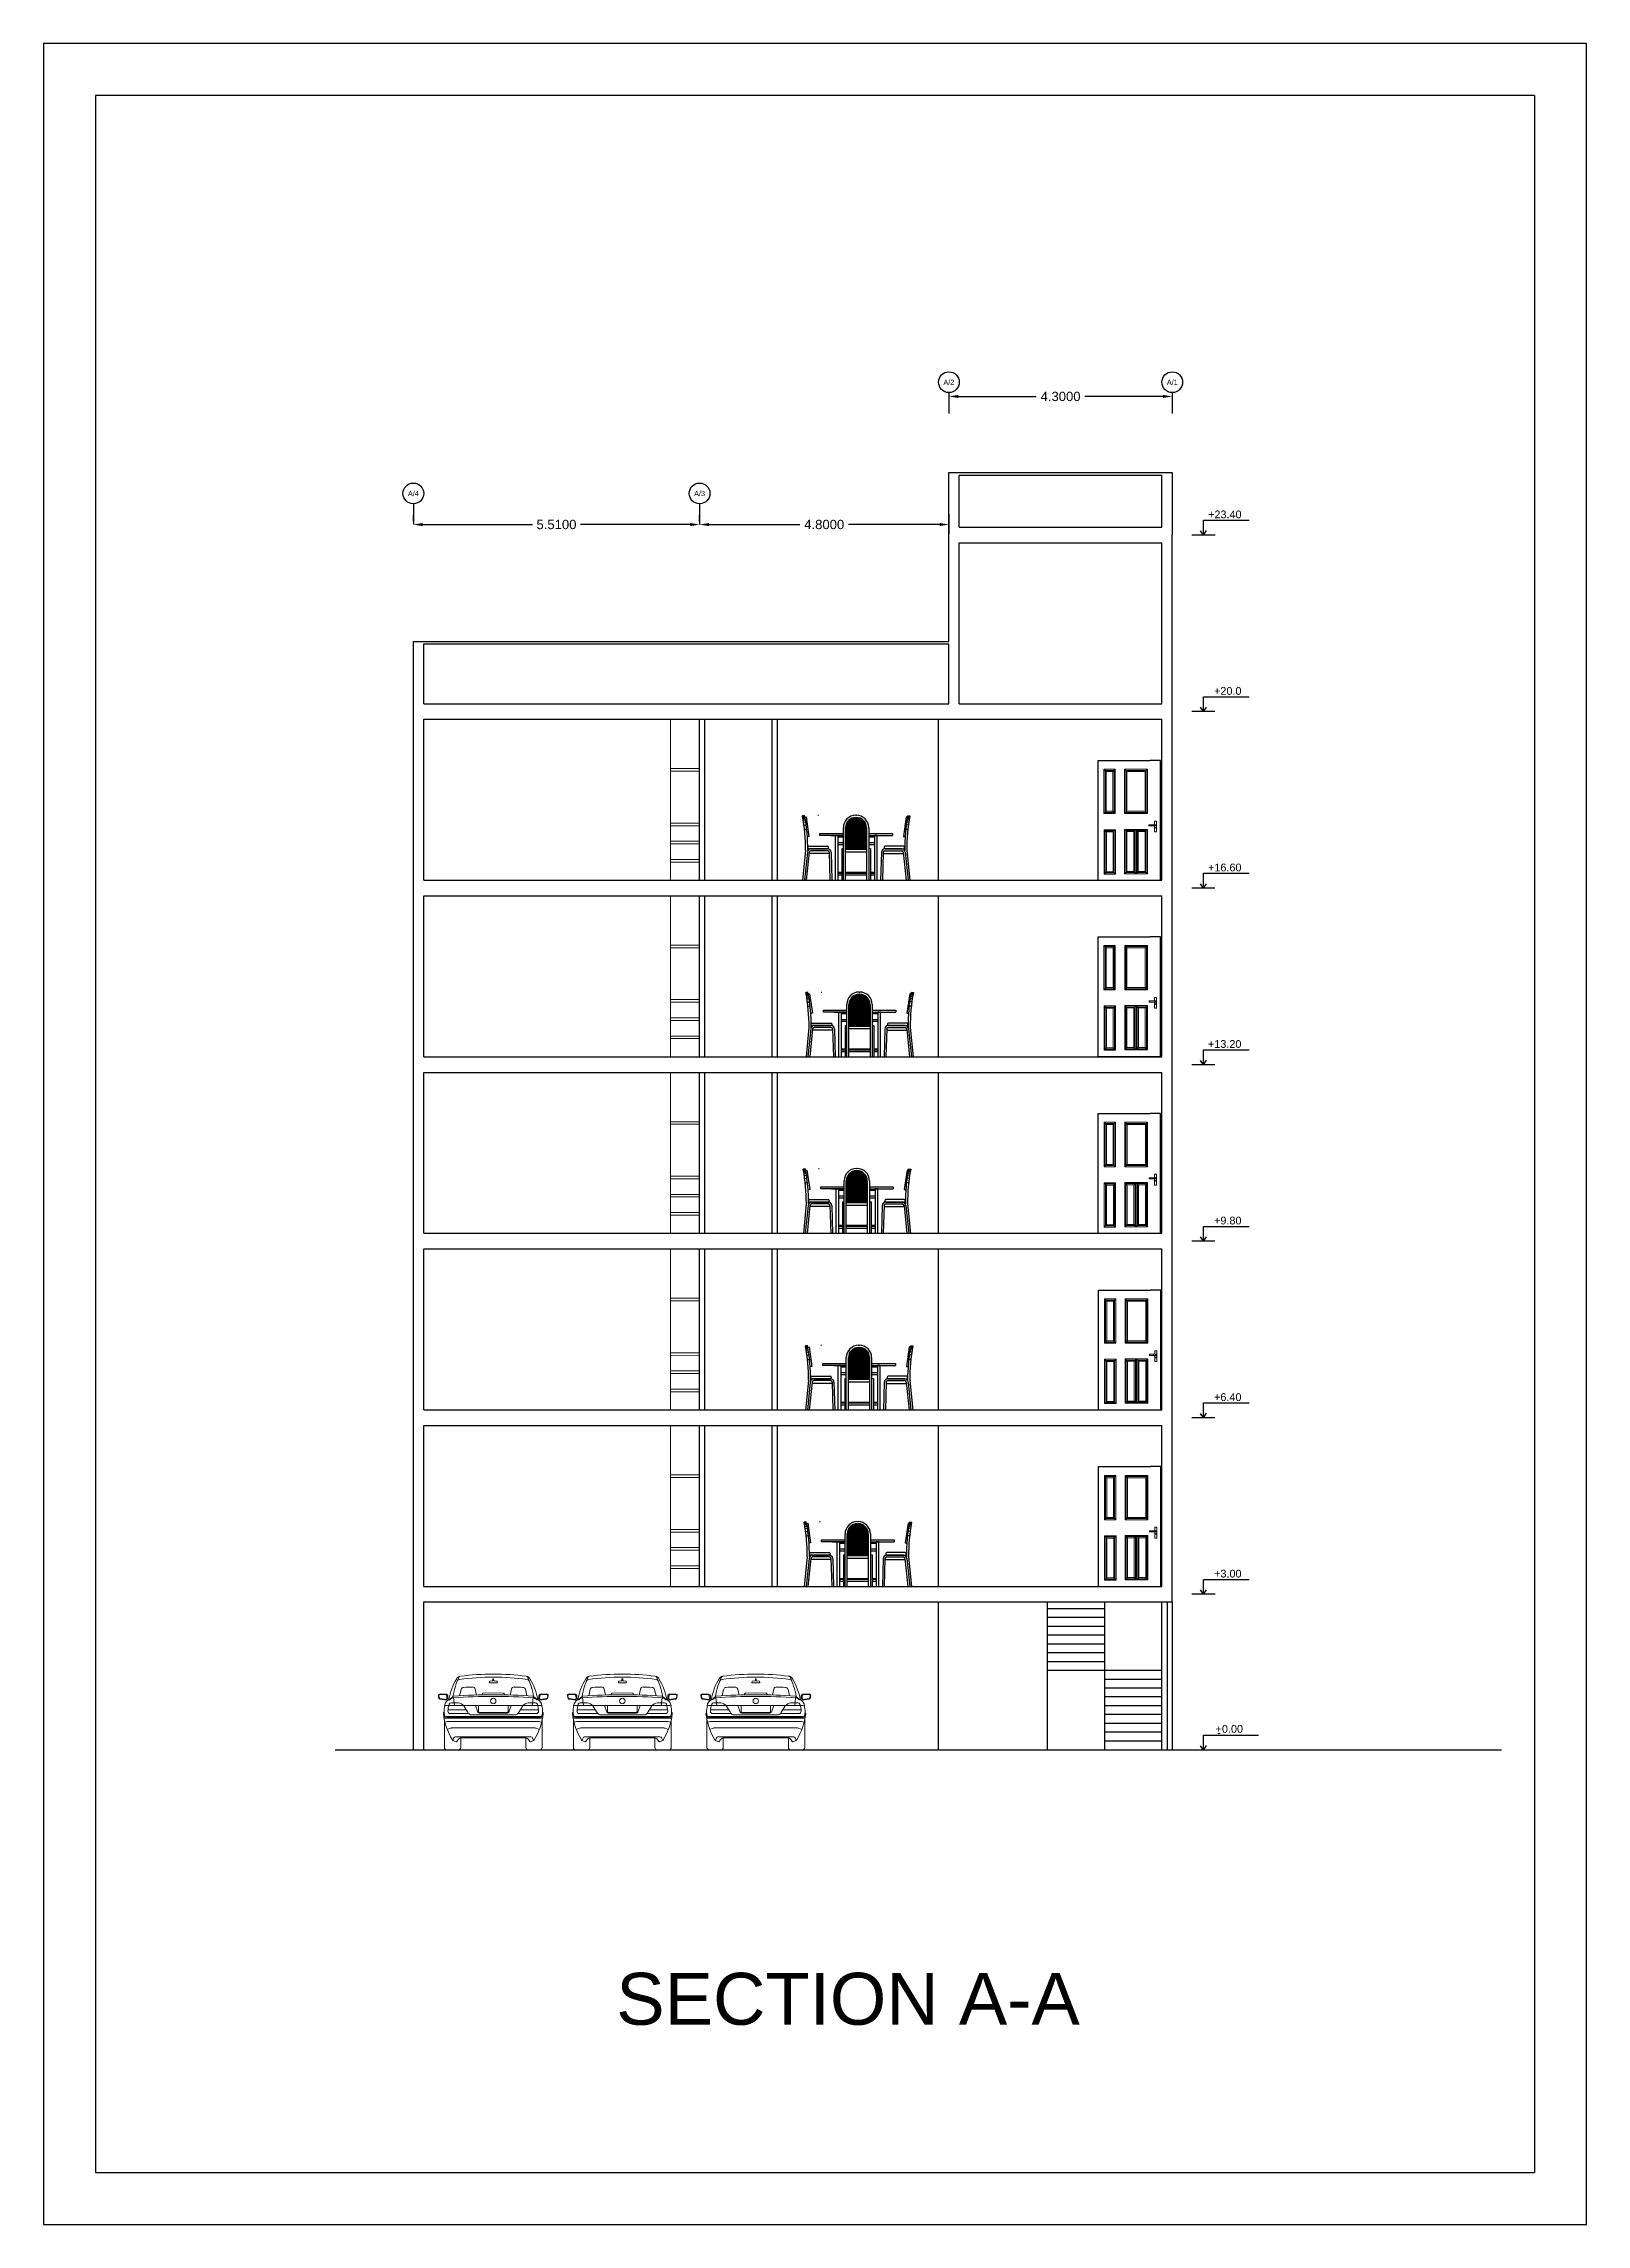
# Model space of a CAD drawing. Header units: metres. Extents: x 118 to 385, y 94 to 136.
# Drawn here: x 244.21 to 273.91, y 93.69 to 135.69 of the extents above; entities that cross this region are included whole.
import ezdxf
from ezdxf.enums import TextEntityAlignment as Align

# ---------------------------------------------------------------- set-up
doc = ezdxf.new("R2010")
doc.units = ezdxf.units.M
doc.header["$MEASUREMENT"] = 0
doc.linetypes.add('CENTER', pattern=[2, 1.25, -0.25, 0.25, -0.25])
for name, color, linetype in [('6', 6, 'Continuous'), ('CENTERLINES', 7, 'Continuous'), ('GRID', 1, 'Continuous'), ('Text', 8, 'Continuous')]:
    doc.layers.add(name, color=color, linetype=linetype)
doc.layers.add('Layer5', color=31, linetype='Continuous', lineweight=9)
doc.styles.get("Standard").update_dxf_attribs({"font": 'arial.ttf'})
doc.dimstyles.get("Standard").update_dxf_attribs({"dimtxt": 0.18, "dimasz": 0.18, "dimexe": 0.18, "dimexo": 0.0625, "dimgap": 0.09, "dimtad": 0, "dimtih": 1, "dimtoh": 1, "dimdec": 4, "dimzin": 0, "dimdsep": 46, "dimtxsty": 'Standard', "dimcen": 0.09, "dimadec": 0, "dimazin": 0, "dimtfac": 1, "dimtdec": 4, "dimtofl": 0, "dimtmove": 0, "dimatfit": 3, "dimfxl": 1, "dimtolj": 1, "dimtzin": 0, "dimarcsym": 0})

msp = doc.modelspace()

# ---------------------------------------------------------------- texts
at = {"insert": (255.23525, 98.534), "char_height": 1, "attachment_point": 1}
msp.add_mtext_dynamic_manual_height_columns('SECTION A-A', width=12.9686917, gutter_width=1, heights=[0], dxfattribs=at)
at = {"layer": '6', "char_height": 0.1493721, "attachment_point": 9}
for s, heights, insert in [('\\pxt49,51;+23.40', [0], (267.27395, 126.54556, 916.4311)), ('\\pxt49,51;+20.0', [0], (267.27251, 123.14556, 916.4311)), ('\\pxt49,51;+16.60', [0.14998], (267.27251, 119.74556, 916.4311)), ('\\pxt49,51;+13.20', [0], (267.27108, 116.34556, 916.4311)), ('\\pxt49,51;+9.80', [0], (267.27251, 112.94556, 916.4311)), ('\\pxt49,51;+6.40', [0], (267.27251, 109.54556, 916.4311)), ('\\pxt49,51;+3.00', [0], (267.27395, 106.14556, 916.4311)), ('\\pxt49,51;+0.00', [0], (267.30217, 103.15611, 916.4311)), ('\\pxt49,51;-', [0], (266.87275, 103.08535, 916.4311))]:
    msp.add_mtext_dynamic_manual_height_columns(s, width=8.059475, gutter_width=7.41992, heights=heights, dxfattribs=dict(at, insert=insert))
at = {"layer": 'Text', "color": 0}
for s, p in [('A/2', (261.64009, 129.16872)), ('A/1', (265.94009, 129.16872)), ('A/4', (251.33009, 127.02662)), ('A/3', (256.84009, 127.02662))]:
    msp.add_text(s, height=0.1, dxfattribs=at).set_placement(p, align=Align.MIDDLE)

# ---------------------------------------------------------------- blocks, each defined once
blk = doc.blocks.new('*D457')
at = {"color": 0, "lineweight": -2, "transparency": 16777216}
for p, q in [((251.33, 126.489), (251.33, 126.607)), ((251.51, 126.427), (253.622, 126.427)), ((256.66, 126.427), (254.548, 126.427)), ((256.84, 126.489), (256.84, 126.607))]:
    blk.add_line(p, q, dxfattribs=at)
at = {"color": 0, "transparency": 16777216}
for points in [[(251.51, 126.457), (251.51, 126.397), (251.33, 126.427)], [(256.66, 126.457), (256.66, 126.397), (256.84, 126.427)]]:
    blk.add_solid(points, dxfattribs=at)
at = {"layer": 'Defpoints', "color": 0, "transparency": 16777216}
for p in [(251.33, 126.427), (256.84, 126.427), (256.84, 126.427)]:
    blk.add_point(p, dxfattribs=at)
at = {"color": 0, "transparency": 16777216, "insert": (254.085, 126.427), "char_height": 0.18, "attachment_point": 5}
blk.add_mtext('\\A1;5.5100', dxfattribs=at)
blk = doc.blocks.new('*D458')
at = {"color": 0, "lineweight": -2, "transparency": 16777216}
for p, q in [((256.84, 126.489), (256.84, 126.607)), ((257.02, 126.427), (258.773, 126.427)), ((261.46, 126.427), (259.707, 126.427)), ((261.64, 126.624), (261.64, 126.247))]:
    blk.add_line(p, q, dxfattribs=at)
at = {"color": 0, "transparency": 16777216}
for points in [[(257.02, 126.457), (257.02, 126.397), (256.84, 126.427)], [(261.46, 126.457), (261.46, 126.397), (261.64, 126.427)]]:
    blk.add_solid(points, dxfattribs=at)
at = {"layer": 'Defpoints', "color": 0, "transparency": 16777216}
for p in [(256.84, 126.427), (261.64, 126.686), (261.64, 126.427)]:
    blk.add_point(p, dxfattribs=at)
at = {"color": 0, "transparency": 16777216, "insert": (259.24, 126.427), "char_height": 0.18, "attachment_point": 5}
blk.add_mtext('\\A1;4.8000', dxfattribs=at)
blk = doc.blocks.new('*D459')
at = {"color": 0, "lineweight": -2, "transparency": 16777216}
for p, q in [((261.64, 128.906), (261.64, 128.714)), ((261.82, 128.894), (263.323, 128.894)), ((265.76, 128.894), (264.257, 128.894)), ((265.94, 128.906), (265.94, 128.714))]:
    blk.add_line(p, q, dxfattribs=at)
at = {"color": 0, "transparency": 16777216}
for points in [[(261.82, 128.924), (261.82, 128.864), (261.64, 128.894)], [(265.76, 128.924), (265.76, 128.864), (265.94, 128.894)]]:
    blk.add_solid(points, dxfattribs=at)
at = {"layer": 'Defpoints', "color": 0, "transparency": 16777216}
for p in [(261.64, 128.969), (265.94, 128.969), (265.94, 128.894)]:
    blk.add_point(p, dxfattribs=at)
at = {"color": 0, "transparency": 16777216, "insert": (263.79, 128.894), "char_height": 0.18, "attachment_point": 5}
blk.add_mtext('\\A1;4.3000', dxfattribs=at)
blk = doc.blocks.new('ACAR')
for p, q in [((-0.323, 0.823), (-0.349, 0.938)), ((-0.209, 0.849), (-0.222, 0.826)), ((0, 0.867), (-0.193, 0.86)), ((-0.072, 1.086), (-0.077, 1.071)), ((-0.068, 1.059), (0, 1.059)), ((-0.021, 1.093), (-0.067, 1.09)), ((-0.007, 1.127), (-0.009, 1.104)), ((0.068, 1.059), (0, 1.059)), ((0, 0.867), (0.193, 0.86)), ((0.007, 1.127), (0.009, 1.104)), ((0.021, 1.093), (0.067, 1.09)), ((0.072, 1.086), (0.077, 1.071)), ((0.209, 0.849), (0.222, 0.826)), ((0.323, 0.823), (0.349, 0.938)), ((-1.047, 0.812), (-1.042, 0.773)), ((-0.909, 0.827), (-1.026, 0.834)), ((-1.026, 0.755), (-0.909, 0.737)), ((-0.933, 0.616), (-0.937, 0.616)), ((-0.892, 0.752), (-0.895, 0.813)), ((-0.521, 0.537), (-0.872, 0.537)), ((0, 0.62), (-0.857, 0.62)), ((-0.474, 0.465), (-0.829, 0.465)), ((-0.674, 0.671), (-0.813, 0.671)), ((-0.776, 0.794), (-0.767, 0.767)), ((-0.774, 0.803), (-0.772, 0.802)), ((-0.767, 0.767), (-0.749, 0.62)), ((-0.496, 0.496), (-0.568, 0.612)), ((0, 0.439), (-0.409, 0.439)), ((-0.299, 0.492), (-0.345, 0.62)), ((-0.285, 0.502), (-0.285, 0.62)), ((0, 0.489), (-0.272, 0.489)), ((0, 0.476), (-0.271, 0.476)), ((0, 0.62), (0.857, 0.62)), ((0, 0.489), (0.272, 0.489)), ((0, 0.476), (0.271, 0.476)), ((0, 0.439), (0.409, 0.439)), ((0.285, 0.502), (0.285, 0.62)), ((0.299, 0.492), (0.345, 0.62)), ((0.474, 0.465), (0.829, 0.465)), ((0.496, 0.496), (0.568, 0.612)), ((0.521, 0.537), (0.872, 0.537)), ((0.674, 0.671), (0.813, 0.671)), ((0.767, 0.767), (0.749, 0.62)), ((0.776, 0.794), (0.767, 0.767)), ((0.774, 0.803), (0.772, 0.802)), ((0.892, 0.752), (0.895, 0.813)), ((0.909, 0.827), (1.026, 0.834)), ((1.026, 0.755), (0.909, 0.737)), ((0.933, 0.616), (0.937, 0.616)), ((1.047, 0.812), (1.042, 0.773)), ((-0.92, 0.407), (-0.952, 0.401)), ((-0.896, 0.395), (-0.949, 0.385)), ((-0.902, 0.375), (-0.945, 0.366)), ((-0.941, -0.187), (-0.941, 0.346)), ((-0.879, 0.312), (-0.93, 0.299)), ((0, 0.408), (-0.909, 0.408)), ((0, 0.395), (-0.896, 0.395)), ((0, 0.376), (-0.889, 0.376)), ((-0.825, 0.184), (-0.886, 0.161)), ((0, 0.314), (-0.863, 0.314)), ((0, 0.188), (-0.802, 0.188)), ((0, 0.018), (-0.728, 0.018)), ((0, 0), (-0.611, 0)), ((0, 0.408), (0.909, 0.408)), ((0, 0.395), (0.896, 0.395)), ((0, 0.376), (0.889, 0.376)), ((0, 0.314), (0.863, 0.314)), ((0, 0.188), (0.802, 0.188)), ((0, 0.018), (0.728, 0.018)), ((0, 0), (0.611, 0)), ((0.825, 0.184), (0.886, 0.161)), ((0.879, 0.312), (0.93, 0.299)), ((0.896, 0.395), (0.949, 0.385)), ((0.902, 0.375), (0.945, 0.366)), ((0.92, 0.407), (0.952, 0.401)), ((0.941, -0.187), (0.941, 0.346)), ((-0.891, -0.238), (-0.677, -0.238)), ((-0.777, -0.054), (-0.757, -0.002)), ((-0.627, -0.187), (-0.627, -0.002)), ((0.627, -0.187), (0.627, -0.002)), ((0.891, -0.238), (0.677, -0.238)), ((0.777, -0.054), (0.757, -0.002))]:
    blk.add_line(p, q)
for points in [[(-0.902, 0.837), (-1.025, 0.844, 0.464713), (-1.057, 0.811), (-1.052, 0.772, 0.336914), (-1.027, 0.746), (-0.881, 0.722)], [(0.902, 0.837), (1.025, 0.844, -0.464713), (1.057, 0.811), (1.052, 0.772, -0.336914), (1.027, 0.746), (0.881, 0.722)]]:
    blk.add_lwpolyline(points, format="xyb")
for centre, radius, start, end in [((0.25, 0.547), 1.122, 148.2567, 170.3602), ((0.532, 0.586), 1.325, 153.1256, 170.9416), ((-0.598, 1.07), 0.125, 114.2727, 147.9429), ((-0.646, 1.069), 0.0517, 95.3452, 165.4082), ((-0.616, 1.059), 0.125, 98.2803, 107.1446), ((-0.052, -2.876), 4.041, 89.2666, 98.5259), ((0.481, 0.599), 1.148, 163.0809, 169.5558), ((-0.052, -2.816), 4.041, 89.2666, 98.2803), ((-0.569, 0.919), 0.0502, 93.3321, 163.0809), ((-0.009, -8.715), 9.7, 92.3114, 93.3321), ((-0.398, 0.927), 0.0502, 12.7137, 92.3114), ((-0.193, 0.841), 0.0188, 92.1733, 152.6842), ((-0.068, 1.068), 0.00941, 162.4632, 270), ((-0.066, 1.084), 0.00627, 100.9466, 162.4632), ((-0.021, 1.105), 0.0125, 272.7001, 355.9646), ((0, 1.127), 0.00717, 90, 178.4777), ((0.052, -2.816), 4.041, 81.7197, 90.7334), ((0.052, -2.876), 4.041, 81.4741, 90.7334), ((0, 1.127), 0.00717, 1.5223, 90), ((0.021, 1.105), 0.0125, 184.0354, 267.2999), ((0.066, 1.084), 0.00627, 17.5368, 79.0534), ((0.068, 1.068), 0.00941, 270, 17.5368), ((0.193, 0.841), 0.0188, 27.3158, 87.8267), ((0.398, 0.927), 0.0502, 87.6886, 167.2863), ((0.009, -8.715), 9.7, 86.6679, 87.6886), ((0.569, 0.919), 0.0502, 16.9191, 86.6679), ((-0.481, 0.599), 1.148, 10.4442, 16.9191), ((0.616, 1.059), 0.125, 72.8554, 81.7197), ((-0.532, 0.586), 1.325, 9.0584, 26.8744), ((0.598, 1.07), 0.125, 32.0571, 65.7273), ((0.646, 1.069), 0.0517, 14.5918, 84.6548), ((-0.272, 0.538), 1.145, 9.8678, 31.5153), ((-1.027, 0.814), 0.02, 86.8302, 186.4624), ((-1.023, 0.775), 0.02, 186.4624, 260.9399), ((-0.926, 0.464), 0.0351, 130.2778, 186.0921), ((0.354, 0.631), 1.326, 187.3981, 210.552), ((-0.499, 0.498), 0.449, 164.7778, 180.9566), ((-0.509, 0.534), 0.441, 185.5666, 196.9837), ((-0.781, 0.596), 0.158, 118.5134, 172.665), ((-0.875, 0.209), 0.411, 87.3844, 98.0458), ((-0.91, 0.812), 0.015, 2.571, 86.4627), ((-0.907, 0.752), 0.015, 260.9399, 2.571), ((-0.904, 0.807), 0.03, 357.8689, 86.4627), ((-0.882, 0.712), 0.01, 56.7449, 80.9399), ((-0.424, 0.498), 0.449, 160.8185, 178.5407), ((-0.829, 0.509), 0.0439, 178.5407, 270), ((-1.028, 1.064), 0.372, 297.4849, 311.7816), ((-0.813, 0.633), 0.0376, 90, 160.8185), ((-0.788, 0.796), 0.0125, 311.7816, 350.2116), ((-0.772, 0.735), 0.0314, 94.5292, 103.4183), ((-0.009, -8.903), 9.7, 89.9496, 94.5292), ((-0.764, 0.811), 0.0125, 231.1355, 274.4634), ((-0.009, -8.872), 9.7, 89.9496, 94.4634), ((-0.674, 0.546), 0.125, 31.9122, 90), ((-0.409, 0.533), 0.0941, 203.0649, 270), ((-0.271, 0.507), 0.0314, 208.5068, 270), ((-0.272, 0.502), 0.0125, 180, 270), ((0, 0.708), 0.0521, 90, 270), ((0.009, -8.872), 9.7, 85.5366, 90.0504), ((0.009, -8.903), 9.7, 85.4708, 90.0504), ((0, 0.708), 0.0521, 270, 90), ((0.271, 0.507), 0.0314, 270, 331.4932), ((0.272, 0.502), 0.0125, 270, 360), ((0.409, 0.533), 0.0941, 270, 336.9351), ((0.674, 0.546), 0.125, 90, 148.0878), ((0.764, 0.811), 0.0125, 265.5366, 308.8645), ((0.772, 0.735), 0.0314, 76.5817, 85.4708), ((0.788, 0.796), 0.0125, 189.7884, 228.2184), ((1.028, 1.064), 0.372, 228.2184, 242.5151), ((-0.354, 0.631), 1.326, 329.448, 352.6019), ((0.813, 0.633), 0.0376, 19.1815, 90), ((0.829, 0.509), 0.0439, 270, 1.4593), ((0.424, 0.498), 0.449, 1.4593, 19.1815), ((0.781, 0.596), 0.158, 7.335, 61.4866), ((0.875, 0.209), 0.411, 81.9542, 92.6156), ((0.904, 0.807), 0.03, 93.5373, 182.1311), ((0.882, 0.712), 0.01, 99.0601, 123.2551), ((0.907, 0.752), 0.015, 177.429, 279.0601), ((0.91, 0.812), 0.015, 93.5373, 177.429), ((0.509, 0.534), 0.441, 343.0163, 354.4334), ((0.499, 0.498), 0.449, 359.0434, 15.2222), ((0.926, 0.464), 0.0351, 353.9079, 49.7222), ((1.027, 0.814), 0.02, 353.5376, 93.1698), ((1.023, 0.775), 0.02, 279.0601, 353.5376), ((-0.909, 0.345), 0.0627, 90, 99.9837), ((-0.889, 0.314), 0.0627, 90, 101.5164), ((-0.863, 0.251), 0.0627, 90, 104.521), ((-0.802, 0.125), 0.0627, 90, 110.7649), ((-0.728, -0.014), 0.0314, 90, 158.4736), ((-0.611, -0.063), 0.0627, 90, 123.3828), ((0.611, -0.063), 0.0627, 56.6172, 90), ((0.728, -0.014), 0.0314, 21.5264, 90), ((0.802, 0.125), 0.0627, 69.2351, 90), ((0.863, 0.251), 0.0627, 75.479, 90), ((0.889, 0.314), 0.0627, 78.4836, 90), ((0.909, 0.345), 0.0627, 80.0163, 90), ((-0.891, -0.187), 0.0502, 180, 270), ((-0.761, -0.027), 0.0314, 210.552, 238.517), ((-0.685, 0.097), 0.177, 238.517, 260.417), ((-0.713, -0.065), 0.0125, 264.2413, 338.0108), ((-0.547, -0.16), 0.179, 123.3828, 149.7296), ((-0.677, -0.187), 0.0502, 270, 0), ((0.677, -0.187), 0.0502, 180, 270), ((0.547, -0.16), 0.179, 30.2704, 56.6172), ((0.713, -0.065), 0.0125, 201.9892, 275.7587), ((0.685, 0.097), 0.177, 279.583, 301.483), ((0.761, -0.027), 0.0314, 301.483, 329.448), ((0.891, -0.187), 0.0502, 270, 0)]:
    blk.add_arc(centre, radius, start, end)
for points in [[(-0.858, 0.734), (-0.876, 0.742), (-0.875, 0.774), (-0.874, 0.806)], [(0.858, 0.734), (0.876, 0.742), (0.875, 0.774), (0.874, 0.806)]]:
    blk.add_open_spline(points, degree=3)
for points in [[(-0.856, 0.734), (-0.85, 0.732), (-0.836, 0.728), (-0.818, 0.756), (-0.795, 0.762), (-0.779, 0.766)], [(0.856, 0.734), (0.85, 0.732), (0.836, 0.728), (0.818, 0.756), (0.795, 0.762), (0.779, 0.766)]]:
    blk.add_open_spline(points, degree=3, knots=[0, 0, 0, 0, 0.0285739, 0.0606288, 0.1378858, 0.1378858, 0.1378858, 0.1378858])
blk = doc.blocks.new('chaiir')
at = {"color": 252, "ltscale": 0.1}
for p, q in [((4360.343, 1956.844), (4360.302, 1956.84)), ((4360.343, 1956.844), (4360.302, 1956.838)), ((4360.303, 1956.836), (4360.344, 1956.842)), ((4360.303, 1956.834), (4360.344, 1956.841)), ((4360.303, 1956.833), (4360.344, 1956.839)), ((4360.304, 1956.83), (4360.345, 1956.836)), ((4360.305, 1956.826), (4360.346, 1956.832)), ((4360.306, 1956.821), (4360.347, 1956.827)), ((4360.308, 1956.813), (4360.349, 1956.819)), ((4360.311, 1956.801), (4360.352, 1956.806)), ((4360.314, 1956.783), (4360.356, 1956.788)), ((4360.349, 1956.817), (4360.372, 1956.82)), ((4360.372, 1956.82), (4360.426, 1956.445)), ((4360.596, 1956.851), (4360.61, 1956.851)), ((4361.261, 1956.21), (4361.261, 1956.786)), ((4361.285, 1956.21), (4361.285, 1956.793)), ((4361.308, 1956.21), (4361.308, 1956.797)), ((4361.326, 1956.851), (4361.34, 1956.851)), ((4361.326, 1956.809), (4361.34, 1956.809)), ((4361.326, 1956.798), (4361.34, 1956.798)), ((4361.332, 1956.21), (4361.332, 1956.798)), ((4361.356, 1956.21), (4361.356, 1956.797)), ((4361.38, 1956.21), (4361.38, 1956.793)), ((4361.403, 1956.21), (4361.403, 1956.787)), ((4362.301, 1956.82), (4362.247, 1956.445)), ((4362.324, 1956.817), (4362.301, 1956.82)), ((4362.359, 1956.783), (4362.318, 1956.788)), ((4362.363, 1956.801), (4362.322, 1956.806)), ((4362.365, 1956.813), (4362.324, 1956.819)), ((4362.367, 1956.821), (4362.326, 1956.827)), ((4362.368, 1956.826), (4362.327, 1956.832)), ((4362.369, 1956.83), (4362.328, 1956.836)), ((4362.37, 1956.836), (4362.329, 1956.842)), ((4362.37, 1956.834), (4362.329, 1956.841)), ((4362.37, 1956.833), (4362.329, 1956.839)), ((4362.33, 1956.844), (4362.371, 1956.84)), ((4362.33, 1956.844), (4362.371, 1956.838)), ((4360.32, 1956.757), (4360.361, 1956.762)), ((4360.327, 1956.719), (4360.368, 1956.723)), ((4360.337, 1956.662), (4360.379, 1956.665)), ((4360.35, 1956.579), (4360.391, 1956.58)), ((4360.426, 1956.445), (4360.407, 1956.442)), ((4360.638, 1956.502), (4361.089, 1956.502)), ((4360.638, 1956.502), (4360.638, 1956.502)), ((4360.638, 1956.461), (4360.638, 1956.502)), ((4361.096, 1956.461), (4360.638, 1956.461)), ((4360.847, 1956.461), (4361.089, 1956.461)), ((4360.935, 1955.602), (4360.935, 1956.461)), ((4360.983, 1956.461), (4360.983, 1955.602)), ((4360.983, 1956.438), (4361.089, 1956.438)), ((4361.089, 1955.602), (4361.089, 1956.614)), ((4361.131, 1955.602), (4361.131, 1956.614)), ((4361.143, 1956.21), (4361.143, 1956.614)), ((4361.143, 1956.21), (4361.143, 1956.614)), ((4361.166, 1956.21), (4361.166, 1956.704)), ((4361.19, 1956.21), (4361.19, 1956.737)), ((4361.214, 1956.21), (4361.214, 1956.759)), ((4361.237, 1956.21), (4361.237, 1956.775)), ((4361.427, 1956.21), (4361.427, 1956.776)), ((4361.451, 1956.21), (4361.451, 1956.761)), ((4361.474, 1956.21), (4361.474, 1956.74)), ((4361.498, 1956.21), (4361.498, 1956.708)), ((4361.522, 1956.21), (4361.522, 1956.643)), ((4361.524, 1956.614), (4361.524, 1956.21)), ((4361.536, 1956.614), (4361.536, 1955.602)), ((4361.577, 1956.614), (4361.577, 1955.602)), ((4361.577, 1956.502), (4362.036, 1956.502)), ((4361.577, 1956.502), (4362.036, 1956.502)), ((4361.577, 1956.461), (4362.036, 1956.461)), ((4361.577, 1956.438), (4361.69, 1956.438)), ((4361.69, 1956.461), (4361.747, 1956.461)), ((4361.69, 1956.461), (4361.69, 1956.283)), ((4361.69, 1956.461), (4361.69, 1955.602)), ((4361.738, 1956.461), (4361.69, 1956.461)), ((4361.69, 1956.438), (4361.69, 1956.318)), ((4361.738, 1955.602), (4361.738, 1956.461)), ((4362.036, 1956.502), (4362.036, 1956.461)), ((4362.247, 1956.445), (4362.267, 1956.442)), ((4362.324, 1956.579), (4362.282, 1956.58)), ((4362.336, 1956.662), (4362.295, 1956.665)), ((4362.346, 1956.719), (4362.305, 1956.723)), ((4362.354, 1956.757), (4362.312, 1956.762)), ((4360.361, 1956.171), (4360.304, 1955.602)), ((4360.396, 1956.142), (4360.34, 1955.602)), ((4360.432, 1956.141), (4360.375, 1955.602)), ((4360.406, 1956.223), (4360.406, 1956.236)), ((4360.424, 1956.254), (4360.782, 1956.254)), ((4360.782, 1956.206), (4360.424, 1956.206)), ((4360.816, 1956.118), (4360.432, 1956.118)), ((4360.462, 1956.206), (4360.786, 1956.206)), ((4360.786, 1956.17), (4360.462, 1956.17)), ((4360.799, 1956.236), (4360.799, 1956.223)), ((4360.817, 1956.14), (4360.831, 1955.602)), ((4360.852, 1956.14), (4360.866, 1955.602)), ((4361.089, 1956.318), (4360.983, 1956.318)), ((4361.089, 1956.283), (4360.983, 1956.283)), ((4361.066, 1955.602), (4361.066, 1956.21)), ((4361.066, 1956.21), (4361.089, 1956.21)), ((4361.131, 1956.196), (4361.536, 1956.196)), ((4361.131, 1956.142), (4361.131, 1956.196)), ((4361.536, 1956.142), (4361.131, 1956.142)), ((4361.524, 1956.21), (4361.143, 1956.21)), ((4361.143, 1956.21), (4361.524, 1956.21)), ((4361.536, 1956.196), (4361.536, 1956.142)), ((4361.69, 1956.318), (4361.577, 1956.318)), ((4361.69, 1956.283), (4361.577, 1956.283)), ((4361.577, 1956.21), (4361.61, 1956.21)), ((4361.61, 1956.21), (4361.61, 1955.602)), ((4361.821, 1956.14), (4361.807, 1955.602)), ((4361.857, 1956.14), (4361.842, 1955.602)), ((4361.857, 1956.118), (4362.241, 1956.118)), ((4361.874, 1956.236), (4361.874, 1956.223)), ((4362.212, 1956.206), (4361.887, 1956.206)), ((4361.887, 1956.17), (4362.212, 1956.17)), ((4362.249, 1956.254), (4361.892, 1956.254)), ((4361.892, 1956.206), (4362.249, 1956.206)), ((4362.242, 1956.141), (4362.298, 1955.602)), ((4362.267, 1956.223), (4362.267, 1956.236)), ((4362.277, 1956.142), (4362.334, 1955.602)), ((4362.312, 1956.171), (4362.369, 1955.602)), ((4360.983, 1955.758), (4361.065, 1955.758)), ((4360.983, 1955.74), (4361.066, 1955.74)), ((4360.983, 1955.705), (4361.066, 1955.705)), ((4361.131, 1955.74), (4361.536, 1955.74)), ((4361.131, 1955.705), (4361.536, 1955.705)), ((4361.131, 1955.705), (4361.536, 1955.705)), ((4361.133, 1955.758), (4361.541, 1955.758)), ((4361.61, 1955.74), (4361.69, 1955.74)), ((4361.61, 1955.705), (4361.69, 1955.705)), ((4361.613, 1955.758), (4361.689, 1955.758))]:
    blk.add_line(p, q, dxfattribs=at)
for centre, radius, start, end in [((4356.976, 1956.206), 3.386, 359.4048, 10.7921), ((4356.976, 1956.206), 3.427, 359.4071, 10.8061), ((4361.326, 1956.614), 0.237, 90, 180), ((4361.326, 1956.614), 0.195, 90, 180), ((4361.326, 1956.614), 0.184, 90, 180), ((4361.34, 1956.614), 0.237, 0, 90), ((4361.34, 1956.614), 0.195, 0, 90), ((4361.34, 1956.614), 0.184, 0, 90), ((4365.697, 1956.206), 3.427, 169.1939, 180.5929), ((4365.697, 1956.206), 3.386, 169.2079, 180.5952), ((4360.462, 1956.14), 0.0657, 90, 177.994), ((4360.424, 1956.236), 0.0179, 90, 180), ((4360.424, 1956.223), 0.0179, 180, 270), ((4360.462, 1956.14), 0.0302, 90, 177.994), ((4360.782, 1956.236), 0.0179, 0, 90), ((4360.782, 1956.223), 0.0179, 270, 0), ((4360.786, 1956.14), 0.0657, 0, 90), ((4360.786, 1956.14), 0.0302, 0, 90), ((4361.887, 1956.14), 0.0657, 90, 180), ((4361.887, 1956.14), 0.0302, 90, 180), ((4361.892, 1956.236), 0.0179, 90, 180), ((4361.892, 1956.223), 0.0179, 180, 270), ((4362.212, 1956.14), 0.0657, 2.006, 90), ((4362.212, 1956.14), 0.0302, 2.006, 90), ((4362.249, 1956.236), 0.0179, 0, 90), ((4362.249, 1956.223), 0.0179, 270, 0)]:
    blk.add_arc(centre, radius, start, end, dxfattribs=at)

# ---------------------------------------------------------------- dimensions: what is measured, and where the dimension line sits
for base, p1, p2, picture, middle in [((265.94009, 128.89388), (261.64009, 128.96872), (265.94009, 128.96872), '*D459', (263.79009, 128.89388)), ((256.84009, 126.42662), (251.33009, 126.42662), (256.84009, 126.42662), '*D457', (254.08509, 126.42662)), ((261.64009, 126.42662), (256.84009, 126.42662), (261.64009, 126.68639), '*D458', (259.24009, 126.42662))]:
    dim = msp.add_linear_dim(base=base, p1=p1, p2=p2, dimstyle='Standard')
    dim.commit()
    dim.dimension.update_dxf_attribs({"geometry": picture, "text_midpoint": middle})

# ---------------------------------------------------------------- linework, layer by layer
for p, q in [((273.91212, 135.68933), (244.21212, 135.68933)), ((244.21212, 135.68933), (244.21212, 93.68933)), ((273.91212, 93.68933), (273.91212, 135.68933)), ((272.91212, 134.68933), (245.21212, 134.68933)), ((245.21212, 134.68933), (245.21212, 94.68933)), ((272.91212, 134.68933), (272.91212, 94.68933)), ((261.64009, 126.22662), (261.64009, 127.42662)), ((261.64009, 127.42662), (261.84009, 127.42662)), ((261.84009, 127.42662), (265.74009, 127.42662)), ((261.84009, 126.37662), (261.84009, 127.37662)), ((261.84009, 127.37662), (265.74009, 127.37662)), ((265.74009, 127.42662), (265.93727, 127.42662)), ((265.74009, 126.37662), (265.74009, 127.37662)), ((265.93727, 127.42662), (265.93727, 126.22662)), ((251.33009, 122.97662), (251.33009, 124.17662)), ((251.33009, 124.17662), (261.64009, 124.17662)), ((251.53009, 124.12662), (261.64009, 124.12662)), ((251.53009, 122.97662), (251.53009, 124.12662)), ((265.73333, 104.35638), (264.63333, 104.35638)), ((265.73333, 104.18638), (264.63333, 104.18638)), ((265.73333, 104.01638), (264.63333, 104.01638)), ((265.73333, 103.84638), (264.63333, 103.84638)), ((265.73333, 103.67638), (264.63333, 103.67638)), ((265.73333, 103.50638), (264.63333, 103.50638)), ((265.73333, 103.33638), (264.63333, 103.33638)), ((265.73333, 103.16638), (264.63333, 103.16638)), ((265.73333, 102.99638), (264.63333, 102.99638)), ((249.82488, 102.82662), (272.27704, 102.82662)), ((245.21212, 94.68933), (272.91212, 94.68933)), ((244.21212, 93.68933), (273.91212, 93.68933))]:
    msp.add_line(p, q)
at = {"color": 31, "true_color": 0xfecc66}
for p, q in [((264.51082, 119.57662), (264.51082, 121.88281)), ((264.51082, 121.88281), (265.51082, 121.88281)), ((265.71082, 121.88281), (265.51082, 121.88281)), ((265.71082, 119.57662), (265.71082, 121.88281)), ((264.51082, 119.57662), (265.71082, 119.57662)), ((264.51185, 116.18281), (264.51185, 118.48901)), ((264.51185, 118.48901), (265.51185, 118.48901)), ((265.71185, 118.48901), (265.51185, 118.48901)), ((265.71185, 116.18281), (265.71185, 118.48901)), ((264.51185, 116.18281), (265.71185, 116.18281)), ((264.51448, 112.77662), (264.51448, 115.08281)), ((264.51448, 115.08281), (265.51448, 115.08281)), ((265.71448, 115.08281), (265.51448, 115.08281)), ((265.71448, 112.77662), (265.71448, 115.08281)), ((264.51448, 112.77662), (265.71448, 112.77662)), ((264.52111, 109.37662), (264.52111, 111.68281)), ((264.52111, 111.68281), (265.52111, 111.68281)), ((265.72111, 111.68281), (265.52111, 111.68281)), ((265.72111, 109.37662), (265.72111, 111.68281)), ((264.52111, 109.37662), (265.72111, 109.37662)), ((264.52115, 105.97662), (264.52115, 108.28281)), ((264.52115, 108.28281), (265.52115, 108.28281)), ((265.72115, 108.28281), (265.52115, 108.28281)), ((265.72115, 105.97662), (265.72115, 108.28281)), ((264.52115, 105.97662), (265.72115, 105.97662))]:
    msp.add_line(p, q, dxfattribs=at)
at = {"color": 251, "true_color": 0x636466}
for p, q in [((264.64009, 105.54638), (263.54009, 105.54638)), ((265.84009, 105.67662), (265.84009, 102.82662)), ((265.94009, 105.67662), (265.94009, 102.82662)), ((264.64009, 105.37638), (263.54009, 105.37638)), ((264.64009, 105.20638), (263.54009, 105.20638)), ((264.64009, 105.03638), (263.54009, 105.03638)), ((264.64009, 104.86638), (263.54009, 104.86638)), ((264.64009, 104.69638), (263.54009, 104.69638)), ((264.64009, 104.52638), (263.54009, 104.52638)), ((264.64009, 104.35638), (263.54009, 104.35638))]:
    msp.add_line(p, q, dxfattribs=at)
at = {"color": 0}
msp.add_line((264.63333, 105.67662), (264.63333, 102.82662), dxfattribs=at)
at = {"layer": '6'}
for p, q in [((266.54173, 126.22429, 916.4311), (266.54173, 126.50986, 916.4311)), ((266.54173, 126.50986, 916.4311), (267.42236, 126.50986, 916.4311)), ((266.76327, 126.22429, 916.4311), (266.31732, 126.22429, 916.4311)), ((266.54173, 126.22429, 916.4311), (266.48351, 126.30808, 916.4311)), ((266.54173, 126.22429, 916.4311), (266.6013, 126.31007, 916.4311)), ((266.5403, 122.82429, 916.4311), (266.5403, 123.10986, 916.4311)), ((266.5403, 123.10986, 916.4311), (267.42093, 123.10986, 916.4311)), ((266.76184, 122.82429, 916.4311), (266.31589, 122.82429, 916.4311)), ((266.5403, 122.82429, 916.4311), (266.48207, 122.90808, 916.4311)), ((266.5403, 122.82429, 916.4311), (266.59987, 122.91007, 916.4311)), ((266.5403, 119.42429, 916.4311), (266.5403, 119.70986, 916.4311)), ((266.5403, 119.70986, 916.4311), (267.42093, 119.70986, 916.4311)), ((266.76184, 119.42429, 916.4311), (266.31589, 119.42429, 916.4311)), ((266.5403, 119.42429, 916.4311), (266.48207, 119.50808, 916.4311)), ((266.5403, 119.42429, 916.4311), (266.59987, 119.51007, 916.4311)), ((266.76041, 116.02429, 916.4311), (266.31446, 116.02429, 916.4311)), ((266.53887, 116.02429, 916.4311), (266.48065, 116.10808, 916.4311)), ((266.53887, 116.02429, 916.4311), (266.53887, 116.30986, 916.4311)), ((266.53887, 116.30986, 916.4311), (267.4195, 116.30986, 916.4311)), ((266.53887, 116.02429, 916.4311), (266.59844, 116.11007, 916.4311)), ((266.76184, 112.62429, 916.4311), (266.31589, 112.62429, 916.4311)), ((266.5403, 112.62429, 916.4311), (266.48207, 112.70808, 916.4311)), ((266.5403, 112.62429, 916.4311), (266.5403, 112.90986, 916.4311)), ((266.5403, 112.90986, 916.4311), (267.42093, 112.90986, 916.4311)), ((266.5403, 112.62429, 916.4311), (266.59987, 112.71007, 916.4311)), ((266.76184, 109.22429, 916.4311), (266.31589, 109.22429, 916.4311)), ((266.5403, 109.22429, 916.4311), (266.48207, 109.30808, 916.4311)), ((266.5403, 109.22429, 916.4311), (266.5403, 109.50986, 916.4311)), ((266.5403, 109.50986, 916.4311), (267.42093, 109.50986, 916.4311)), ((266.5403, 109.22429, 916.4311), (266.59987, 109.31007, 916.4311)), ((266.54173, 105.82429, 916.4311), (266.48351, 105.90808, 916.4311)), ((266.54173, 105.82429, 916.4311), (266.54173, 106.10986, 916.4311)), ((266.54173, 106.10986, 916.4311), (267.42236, 106.10986, 916.4311)), ((266.54173, 105.82429, 916.4311), (266.6013, 105.91007, 916.4311)), ((266.76327, 105.82429, 916.4311), (266.31732, 105.82429, 916.4311)), ((266.5403, 102.82429, 916.4311), (266.48207, 102.90808, 916.4311)), ((266.5403, 102.82429, 916.4311), (266.5403, 103.10986, 916.4311)), ((266.5403, 103.10986, 916.4311), (267.59698, 103.10986, 916.4311)), ((266.5403, 102.82429, 916.4311), (266.59987, 102.91007, 916.4311))]:
    msp.add_line(p, q, dxfattribs=at)
at = {"layer": 'CENTERLINES', "color": 7, "ltscale": 0.5}
for p, q in [((261.64009, 124.17662), (261.64009, 126.22662)), ((261.84009, 126.37662), (265.74009, 126.37662)), ((261.84009, 122.97662), (261.84009, 126.07662)), ((261.84009, 126.07662), (265.74009, 126.07662)), ((265.74009, 122.97662), (265.74009, 126.07662)), ((265.93727, 126.37662), (265.94009, 126.37662)), ((265.93727, 126.22662), (265.94009, 126.22662)), ((265.94009, 122.82662), (265.94009, 126.22662)), ((261.64009, 122.97662), (261.64009, 124.12662)), ((251.33009, 119.42662), (251.33009, 122.97662)), ((251.53009, 122.97662), (256.84009, 122.97662)), ((251.53009, 119.57662), (251.53009, 122.67662)), ((251.53009, 122.67662), (256.84009, 122.67662)), ((256.84009, 122.97662), (261.64009, 122.97662)), ((256.84009, 119.57662), (256.84009, 122.67662)), ((256.84009, 122.67662), (261.64009, 122.67662)), ((256.94009, 119.57662), (256.94009, 122.67662)), ((258.24009, 119.57662), (258.24009, 122.67662)), ((258.34009, 119.57662), (258.34009, 122.67662)), ((261.44009, 119.57662), (261.44009, 122.67662)), ((261.64009, 122.67662), (265.74009, 122.67662)), ((261.84009, 122.97662), (265.74009, 122.97662)), ((265.74009, 119.57662), (265.74009, 122.67662)), ((265.94009, 119.42662), (265.94009, 122.82662)), ((251.33009, 116.02662), (251.33009, 119.42662)), ((251.53009, 119.57662), (256.84009, 119.57662)), ((251.53009, 119.57662), (256.84009, 119.57662)), ((256.84009, 119.57662), (261.64009, 119.57662)), ((261.64009, 119.57662), (265.74009, 119.57662)), ((265.94009, 116.02662), (265.94009, 119.42662)), ((251.53009, 116.17662), (251.53009, 119.27662)), ((251.53009, 119.27662), (261.64009, 119.27662)), ((256.84009, 116.17662), (256.84009, 119.27662)), ((256.94009, 116.17662), (256.94009, 119.27662)), ((258.24009, 116.17662), (258.24009, 119.27662)), ((258.34009, 116.17662), (258.34009, 119.27662)), ((261.44009, 116.17662), (261.44009, 119.27662)), ((261.64009, 119.27662), (265.74009, 119.27662)), ((265.74009, 116.17662), (265.74009, 119.27662)), ((251.33009, 112.62662), (251.33009, 116.02662)), ((251.53009, 116.17662), (256.84009, 116.17662)), ((256.84009, 116.17662), (261.64009, 116.17662)), ((261.64009, 116.17662), (265.74009, 116.17662)), ((265.94009, 112.62662), (265.94009, 116.02662)), ((251.53009, 112.77662), (251.53009, 115.87662)), ((251.53009, 115.87662), (256.84009, 115.87662)), ((256.84009, 112.77662), (256.84009, 115.87662)), ((256.84009, 115.87662), (265.74009, 115.87662)), ((256.94009, 112.77662), (256.94009, 115.87662)), ((258.24009, 112.77662), (258.24009, 115.87662)), ((258.34009, 112.77662), (258.34009, 115.87662)), ((261.44009, 112.77662), (261.44009, 115.87662)), ((265.74009, 112.77662), (265.74009, 115.87662)), ((251.33009, 109.22662), (251.33009, 112.62662)), ((251.53009, 112.77662), (256.84009, 112.77662)), ((251.53009, 112.77662), (256.84009, 112.77662)), ((256.84009, 112.77662), (261.64009, 112.77662)), ((258.34009, 112.77662), (265.74009, 112.77662)), ((265.94009, 109.22662), (265.94009, 112.62662)), ((251.53009, 109.37662), (251.53009, 112.47662)), ((251.53009, 112.47662), (256.84009, 112.47662)), ((256.84009, 109.37662), (256.84009, 112.47662)), ((256.84009, 112.47662), (261.64009, 112.47662)), ((256.94009, 109.37662), (256.94009, 112.47662)), ((258.24009, 109.37662), (258.24009, 112.47662)), ((258.34009, 112.47662), (265.74009, 112.47662)), ((258.34009, 109.37662), (258.34009, 112.47662)), ((261.44009, 109.37662), (261.44009, 112.47662)), ((265.74009, 109.37662), (265.74009, 112.47662)), ((251.33009, 105.82662), (251.33009, 109.22662)), ((251.53009, 109.37662), (261.64009, 109.37662)), ((261.64009, 109.37662), (265.74009, 109.37662)), ((265.94009, 105.67662), (265.94009, 109.22662)), ((251.53009, 105.97662), (251.53009, 109.07662)), ((251.53009, 109.07662), (261.64009, 109.07662)), ((256.84009, 105.97662), (256.84009, 109.07662)), ((256.94009, 105.97662), (256.94009, 109.07662)), ((258.24009, 105.97662), (258.24009, 109.07662)), ((258.34009, 105.97662), (258.34009, 109.07662)), ((261.44009, 105.97662), (261.44009, 109.07662)), ((261.64009, 109.07662), (265.74009, 109.07662)), ((265.74009, 105.97662), (265.74009, 109.07662)), ((251.53009, 105.97662), (261.64009, 105.97662)), ((261.64009, 105.97662), (265.74009, 105.97662)), ((251.33009, 102.82662), (251.33009, 105.82662)), ((251.53009, 102.82662), (251.53009, 105.67662)), ((251.53009, 105.67662), (261.64009, 105.67662)), ((261.44009, 102.82662), (261.44009, 105.67662)), ((261.64009, 105.67662), (265.94009, 105.67662)), ((263.54009, 102.82662), (263.54009, 105.67662)), ((265.74009, 102.82662), (265.74009, 105.67662))]:
    msp.add_line(p, q, dxfattribs=at)
at = {"layer": 'GRID', "color": 1, "linetype": 'CENTER', "ltscale": 0.5}
for p, q in [((261.64009, 128.96872), (261.64009, 128.56872)), ((265.94009, 128.96872), (265.94009, 128.56872)), ((251.33009, 126.82662), (251.33009, 126.42662)), ((256.84009, 126.82662), (256.84009, 126.42662))]:
    msp.add_line(p, q, dxfattribs=at)
at = {"layer": 'GRID', "color": 0, "linetype": 'Continuous'}
for centre in [(261.64009, 129.16872), (265.94009, 129.16872), (251.33009, 127.02662), (256.84009, 127.02662)]:
    msp.add_circle(centre, 0.2, dxfattribs=at)
at = {"layer": 'Layer5'}
for p, q in [((256.28278, 122.6801), (256.28278, 119.57662)), ((256.83273, 122.6801), (256.83278, 119.57662)), ((256.83274, 121.72662), (256.28274, 121.72661)), ((256.83275, 121.67662), (256.28275, 121.67661)), ((256.83276, 120.67662), (256.28276, 120.67661)), ((256.83276, 120.62662), (256.28276, 120.62661)), ((256.83277, 120.32662), (256.28277, 120.32661)), ((256.83277, 120.27662), (256.28277, 120.27661)), ((256.83277, 119.97662), (256.28277, 119.97661)), ((256.83277, 119.92662), (256.28277, 119.92661)), ((256.28274, 119.2801), (256.28274, 116.17662)), ((256.8327, 119.2801), (256.83274, 116.17662)), ((256.83271, 118.32662), (256.28271, 118.32661)), ((256.83271, 118.27662), (256.28271, 118.27661)), ((256.83273, 117.27662), (256.28273, 117.27661)), ((256.83273, 117.22662), (256.28273, 117.22661)), ((256.83273, 116.92662), (256.28273, 116.92661)), ((256.83273, 116.87662), (256.28273, 116.87661)), ((256.83274, 116.57662), (256.28274, 116.57661)), ((256.83274, 116.52662), (256.28274, 116.52661)), ((256.28271, 115.8801), (256.28271, 112.77662)), ((256.83266, 115.8801), (256.83271, 112.77662)), ((256.83268, 114.92662), (256.28268, 114.92661)), ((256.83268, 114.87662), (256.28268, 114.87661)), ((256.83269, 113.87662), (256.28269, 113.87661)), ((256.83269, 113.82662), (256.28269, 113.82661)), ((256.8327, 113.52662), (256.2827, 113.52661)), ((256.8327, 113.47662), (256.2827, 113.47661)), ((256.8327, 113.17662), (256.2827, 113.17661)), ((256.8327, 113.12662), (256.2827, 113.12661)), ((256.28268, 112.4801), (256.28268, 109.37662)), ((256.83263, 112.4801), (256.83268, 109.37662)), ((256.83264, 111.52662), (256.28264, 111.52661)), ((256.83264, 111.47662), (256.28264, 111.47661)), ((256.83266, 110.47662), (256.28266, 110.47661)), ((256.83266, 110.42662), (256.28266, 110.42661)), ((256.83266, 110.12662), (256.28266, 110.12661)), ((256.83266, 110.07662), (256.28266, 110.07661)), ((256.83267, 109.77662), (256.28267, 109.77661)), ((256.83267, 109.72662), (256.28267, 109.72661)), ((256.28264, 109.07662), (256.28264, 105.97313)), ((256.83259, 109.07662), (256.83264, 105.97313)), ((256.83261, 108.12313), (256.28261, 108.12312)), ((256.83261, 108.07313), (256.28261, 108.07312)), ((256.83262, 107.07313), (256.28262, 107.07312)), ((256.83262, 107.02313), (256.28262, 107.02312)), ((256.83263, 106.72313), (256.28263, 106.72312)), ((256.83263, 106.67313), (256.28263, 106.67312)), ((256.83263, 106.37313), (256.28263, 106.37312)), ((256.83264, 106.32313), (256.28264, 106.32312))]:
    msp.add_line(p, q, dxfattribs=at)
at = {"layer": 'Layer5', "color": 31, "true_color": 0xfecc66}
for p, q in [((264.62351, 120.86013), (264.62351, 121.71418)), ((264.62351, 121.71418), (264.62351, 120.86013)), ((264.84277, 121.71418), (264.62351, 121.71418)), ((264.66751, 121.67018), (264.62351, 121.71418)), ((264.64551, 121.69218), (264.64551, 120.88213)), ((264.82077, 121.69218), (264.64551, 121.69218)), ((264.66751, 121.67018), (264.66751, 120.90413)), ((264.79877, 121.67018), (264.66751, 121.67018)), ((264.79877, 121.67018), (264.84277, 121.71418)), ((264.79877, 120.90413), (264.79877, 121.67018)), ((264.82077, 120.88213), (264.82077, 121.69218)), ((264.84277, 120.86013), (264.84277, 121.71418)), ((265.02337, 121.71418), (265.4619, 121.71418)), ((265.02337, 121.71418), (265.02337, 120.86013)), ((265.02337, 121.71418), (265.06737, 121.67018)), ((265.04537, 120.88213), (265.04537, 121.69218)), ((265.04537, 121.69218), (265.4399, 121.69218)), ((265.06737, 120.90413), (265.06737, 121.67018)), ((265.06737, 121.67018), (265.4179, 121.67018)), ((265.4619, 121.71418), (265.4179, 121.67018)), ((265.4179, 121.67018), (265.4179, 120.90413)), ((265.4399, 121.69218), (265.4399, 120.88213)), ((265.4619, 121.71418), (265.4619, 120.86013)), ((264.62351, 120.86013), (264.66751, 120.90413)), ((264.62351, 120.86013), (264.84277, 120.86013)), ((264.62741, 119.69586), (264.62741, 120.54991)), ((264.62741, 120.54991), (264.62741, 119.69586)), ((264.84667, 120.54991), (264.62741, 120.54991)), ((264.67141, 120.50591), (264.62741, 120.54991)), ((264.64551, 120.88213), (264.82077, 120.88213)), ((264.66751, 120.90413), (264.79877, 120.90413)), ((264.84277, 120.86013), (264.79877, 120.90413)), ((264.80267, 120.50591), (264.84667, 120.54991)), ((264.84667, 119.69586), (264.84667, 120.54991)), ((265.06737, 120.90413), (265.02337, 120.86013)), ((265.4619, 120.86013), (265.02337, 120.86013)), ((265.24264, 120.55647), (265.02337, 120.55647)), ((265.06737, 120.51247), (265.02337, 120.55647)), ((265.02337, 120.55647), (265.02337, 119.70242)), ((265.4619, 120.55647), (265.04264, 120.55647)), ((265.4399, 120.88213), (265.04537, 120.88213)), ((265.4179, 120.90413), (265.06737, 120.90413)), ((265.19864, 120.51247), (265.24264, 120.55647)), ((265.24264, 119.70242), (265.24264, 120.55647)), ((265.24264, 120.55647), (265.24264, 119.70242)), ((265.28664, 120.51247), (265.24264, 120.55647)), ((265.4179, 120.90413), (265.4619, 120.86013)), ((265.4179, 120.51247), (265.4619, 120.55647)), ((265.4619, 119.70242), (265.4619, 120.55647)), ((265.49143, 120.63101), (265.49143, 120.63932)), ((265.49803, 120.64592), (265.61656, 120.64592)), ((265.61656, 120.62441), (265.49803, 120.62441)), ((265.59663, 120.71519), (265.63513, 120.71519)), ((265.59663, 120.71519), (265.59663, 120.64592)), ((265.59663, 120.62441), (265.59663, 120.50619)), ((265.63513, 120.71519), (265.63513, 120.50619)), ((264.64941, 120.52791), (264.64941, 119.71786)), ((264.82467, 120.52791), (264.64941, 120.52791)), ((264.67141, 120.50591), (264.67141, 119.73986)), ((264.80267, 120.50591), (264.67141, 120.50591)), ((264.80267, 119.73986), (264.80267, 120.50591)), ((264.82467, 119.71786), (264.82467, 120.52791)), ((265.04537, 120.53447), (265.04537, 119.72442)), ((265.22064, 120.53447), (265.04537, 120.53447)), ((265.06737, 120.51247), (265.06737, 119.74642)), ((265.19864, 120.51247), (265.06737, 120.51247)), ((265.19864, 119.74642), (265.19864, 120.51247)), ((265.22064, 119.72442), (265.22064, 120.53447)), ((265.26464, 120.53447), (265.26464, 119.72442)), ((265.4399, 120.53447), (265.26464, 120.53447)), ((265.28664, 120.51247), (265.28664, 119.74642)), ((265.4179, 120.51247), (265.28664, 120.51247)), ((265.4179, 119.74642), (265.4179, 120.51247)), ((265.4399, 119.72442), (265.4399, 120.53447)), ((265.59663, 120.50619), (265.63513, 120.50619)), ((264.62741, 119.69586), (264.67141, 119.73986)), ((264.64941, 119.71786), (264.82467, 119.71786)), ((264.67141, 119.73986), (264.80267, 119.73986)), ((264.84667, 119.69586), (264.80267, 119.73986)), ((265.02337, 119.70242), (265.06737, 119.74642)), ((265.02337, 119.70242), (265.24264, 119.70242)), ((265.04537, 119.72442), (265.22064, 119.72442)), ((265.06737, 119.74642), (265.19864, 119.74642)), ((265.24264, 119.70242), (265.19864, 119.74642)), ((265.24264, 119.70242), (265.28664, 119.74642)), ((265.24264, 119.70242), (265.4619, 119.70242)), ((265.26464, 119.72442), (265.4399, 119.72442)), ((265.28664, 119.74642), (265.4179, 119.74642)), ((265.4619, 119.70242), (265.4179, 119.74642)), ((264.62741, 119.69586), (264.84667, 119.69586)), ((264.62454, 117.46632), (264.62454, 118.32037)), ((264.62454, 118.32037), (264.62454, 117.46632)), ((264.8438, 118.32037), (264.62454, 118.32037)), ((264.66854, 118.27637), (264.62454, 118.32037)), ((264.64654, 118.29837), (264.64654, 117.48832)), ((264.8218, 118.29837), (264.64654, 118.29837)), ((264.66854, 118.27637), (264.66854, 117.51032)), ((264.7998, 118.27637), (264.66854, 118.27637)), ((264.7998, 118.27637), (264.8438, 118.32037)), ((264.7998, 117.51032), (264.7998, 118.27637)), ((264.8218, 117.48832), (264.8218, 118.29837)), ((264.8438, 117.46632), (264.8438, 118.32037)), ((265.0244, 118.32037), (265.46293, 118.32037)), ((265.0244, 118.32037), (265.0244, 117.46632)), ((265.0244, 118.32037), (265.0684, 118.27637)), ((265.0464, 117.48832), (265.0464, 118.29837)), ((265.0464, 118.29837), (265.44093, 118.29837)), ((265.0684, 117.51032), (265.0684, 118.27637)), ((265.0684, 118.27637), (265.41893, 118.27637)), ((265.46293, 118.32037), (265.41893, 118.27637)), ((265.41893, 118.27637), (265.41893, 117.51032)), ((265.44093, 118.29837), (265.44093, 117.48832)), ((265.46293, 118.32037), (265.46293, 117.46632)), ((264.62454, 117.46632), (264.66854, 117.51032)), ((264.62454, 117.46632), (264.8438, 117.46632)), ((264.64654, 117.48832), (264.8218, 117.48832)), ((264.66854, 117.51032), (264.7998, 117.51032)), ((264.8438, 117.46632), (264.7998, 117.51032)), ((265.0684, 117.51032), (265.0244, 117.46632)), ((265.46293, 117.46632), (265.0244, 117.46632)), ((265.44093, 117.48832), (265.0464, 117.48832)), ((265.41893, 117.51032), (265.0684, 117.51032)), ((265.41893, 117.51032), (265.46293, 117.46632)), ((265.49246, 117.23721), (265.49246, 117.24552)), ((265.49906, 117.25212), (265.61758, 117.25212)), ((265.61758, 117.23061), (265.49906, 117.23061)), ((265.59766, 117.32139), (265.63616, 117.32139)), ((265.59766, 117.32139), (265.59766, 117.25212)), ((265.59766, 117.23061), (265.59766, 117.11239)), ((265.63616, 117.32139), (265.63616, 117.11239)), ((264.62843, 116.30206), (264.62843, 117.15611)), ((264.62843, 117.15611), (264.62843, 116.30206)), ((264.8477, 117.15611), (264.62843, 117.15611)), ((264.67243, 117.11211), (264.62843, 117.15611)), ((264.65043, 117.13411), (264.65043, 116.32406)), ((264.8257, 117.13411), (264.65043, 117.13411)), ((264.67243, 117.11211), (264.67243, 116.34606)), ((264.8037, 117.11211), (264.67243, 117.11211)), ((264.8037, 117.11211), (264.8477, 117.15611)), ((264.8037, 116.34606), (264.8037, 117.11211)), ((264.8257, 116.32406), (264.8257, 117.13411)), ((264.8477, 116.30206), (264.8477, 117.15611)), ((265.24366, 117.16266), (265.0244, 117.16266)), ((265.0684, 117.11866), (265.0244, 117.16266)), ((265.0244, 117.16266), (265.0244, 116.30861)), ((265.46293, 117.16266), (265.04366, 117.16266)), ((265.0464, 117.14066), (265.0464, 116.33061)), ((265.22166, 117.14066), (265.0464, 117.14066)), ((265.0684, 117.11866), (265.0684, 116.35261)), ((265.19966, 117.11866), (265.0684, 117.11866)), ((265.19966, 117.11866), (265.24366, 117.16266)), ((265.19966, 116.35261), (265.19966, 117.11866)), ((265.22166, 116.33061), (265.22166, 117.14066)), ((265.24366, 116.30861), (265.24366, 117.16266)), ((265.24366, 117.16266), (265.24366, 116.30861)), ((265.28766, 117.11866), (265.24366, 117.16266)), ((265.26566, 117.14066), (265.26566, 116.33061)), ((265.44093, 117.14066), (265.26566, 117.14066)), ((265.28766, 117.11866), (265.28766, 116.35261)), ((265.41893, 117.11866), (265.28766, 117.11866)), ((265.41893, 117.11866), (265.46293, 117.16266)), ((265.41893, 116.35261), (265.41893, 117.11866)), ((265.44093, 116.33061), (265.44093, 117.14066)), ((265.46293, 116.30861), (265.46293, 117.16266)), ((265.59766, 117.11239), (265.63616, 117.11239)), ((264.62843, 116.30206), (264.67243, 116.34606)), ((264.67243, 116.34606), (264.8037, 116.34606)), ((264.8477, 116.30206), (264.8037, 116.34606)), ((265.0244, 116.30861), (265.0684, 116.35261)), ((265.0684, 116.35261), (265.19966, 116.35261)), ((265.24366, 116.30861), (265.19966, 116.35261)), ((265.24366, 116.30861), (265.28766, 116.35261)), ((265.28766, 116.35261), (265.41893, 116.35261)), ((265.46293, 116.30861), (265.41893, 116.35261)), ((264.62843, 116.30206), (264.8477, 116.30206)), ((264.65043, 116.32406), (264.8257, 116.32406)), ((265.0244, 116.30861), (265.24366, 116.30861)), ((265.0464, 116.33061), (265.22166, 116.33061)), ((265.24366, 116.30861), (265.46293, 116.30861)), ((265.26566, 116.33061), (265.44093, 116.33061)), ((264.62716, 114.06013), (264.62716, 114.91418)), ((264.62716, 114.91418), (264.62716, 114.06013)), ((264.84643, 114.91418), (264.62716, 114.91418)), ((264.67116, 114.87018), (264.62716, 114.91418)), ((264.64916, 114.89218), (264.64916, 114.08213)), ((264.82443, 114.89218), (264.64916, 114.89218)), ((264.67116, 114.87018), (264.67116, 114.10413)), ((264.80243, 114.87018), (264.67116, 114.87018)), ((264.80243, 114.87018), (264.84643, 114.91418)), ((264.80243, 114.10413), (264.80243, 114.87018)), ((264.82443, 114.08213), (264.82443, 114.89218)), ((264.84643, 114.06013), (264.84643, 114.91418)), ((265.02703, 114.91418), (265.46556, 114.91418)), ((265.02703, 114.91418), (265.02703, 114.06013)), ((265.02703, 114.91418), (265.07103, 114.87018)), ((265.04903, 114.08213), (265.04903, 114.89218)), ((265.04903, 114.89218), (265.44356, 114.89218)), ((265.07103, 114.10413), (265.07103, 114.87018)), ((265.07103, 114.87018), (265.42156, 114.87018)), ((265.46556, 114.91418), (265.42156, 114.87018)), ((265.42156, 114.87018), (265.42156, 114.10413)), ((265.44356, 114.89218), (265.44356, 114.08213)), ((265.46556, 114.91418), (265.46556, 114.06013)), ((264.62716, 114.06013), (264.67116, 114.10413)), ((264.62716, 114.06013), (264.84643, 114.06013)), ((264.64916, 114.08213), (264.82443, 114.08213)), ((264.67116, 114.10413), (264.80243, 114.10413)), ((264.84643, 114.06013), (264.80243, 114.10413)), ((265.07103, 114.10413), (265.02703, 114.06013)), ((265.46556, 114.06013), (265.02703, 114.06013)), ((265.44356, 114.08213), (265.04903, 114.08213)), ((265.42156, 114.10413), (265.07103, 114.10413)), ((265.42156, 114.10413), (265.46556, 114.06013)), ((265.49509, 113.83101), (265.49509, 113.83932)), ((265.50169, 113.84592), (265.62021, 113.84592)), ((265.62021, 113.82441), (265.50169, 113.82441)), ((265.60028, 113.91519), (265.63878, 113.91519)), ((265.60028, 113.91519), (265.60028, 113.84592)), ((265.60028, 113.82441), (265.60028, 113.70619)), ((265.63878, 113.91519), (265.63878, 113.70619)), ((264.63106, 112.89586), (264.63106, 113.74991)), ((264.63106, 113.74991), (264.63106, 112.89586)), ((264.85033, 113.74991), (264.63106, 113.74991)), ((264.67506, 113.70591), (264.63106, 113.74991)), ((264.65306, 113.72791), (264.65306, 112.91786)), ((264.82833, 113.72791), (264.65306, 113.72791)), ((264.67506, 113.70591), (264.67506, 112.93986)), ((264.80633, 113.70591), (264.67506, 113.70591)), ((264.80633, 113.70591), (264.85033, 113.74991)), ((264.80633, 112.93986), (264.80633, 113.70591)), ((264.82833, 112.91786), (264.82833, 113.72791)), ((264.85033, 112.89586), (264.85033, 113.74991)), ((265.24629, 113.75647), (265.02703, 113.75647)), ((265.07103, 113.71247), (265.02703, 113.75647)), ((265.02703, 113.75647), (265.02703, 112.90242)), ((265.46556, 113.75647), (265.04629, 113.75647)), ((265.04903, 113.73447), (265.04903, 112.92442)), ((265.22429, 113.73447), (265.04903, 113.73447)), ((265.07103, 113.71247), (265.07103, 112.94642)), ((265.20229, 113.71247), (265.07103, 113.71247)), ((265.20229, 113.71247), (265.24629, 113.75647)), ((265.20229, 112.94642), (265.20229, 113.71247)), ((265.22429, 112.92442), (265.22429, 113.73447)), ((265.24629, 112.90242), (265.24629, 113.75647)), ((265.24629, 113.75647), (265.24629, 112.90242)), ((265.29029, 113.71247), (265.24629, 113.75647)), ((265.26829, 113.73447), (265.26829, 112.92442)), ((265.44356, 113.73447), (265.26829, 113.73447)), ((265.29029, 113.71247), (265.29029, 112.94642)), ((265.42156, 113.71247), (265.29029, 113.71247)), ((265.42156, 113.71247), (265.46556, 113.75647)), ((265.42156, 112.94642), (265.42156, 113.71247)), ((265.44356, 112.92442), (265.44356, 113.73447)), ((265.46556, 112.90242), (265.46556, 113.75647)), ((265.60028, 113.70619), (265.63878, 113.70619)), ((264.63106, 112.89586), (264.67506, 112.93986)), ((264.63106, 112.89586), (264.85033, 112.89586)), ((264.65306, 112.91786), (264.82833, 112.91786)), ((264.67506, 112.93986), (264.80633, 112.93986)), ((264.85033, 112.89586), (264.80633, 112.93986)), ((265.02703, 112.90242), (265.07103, 112.94642)), ((265.02703, 112.90242), (265.24629, 112.90242)), ((265.04903, 112.92442), (265.22429, 112.92442)), ((265.07103, 112.94642), (265.20229, 112.94642)), ((265.24629, 112.90242), (265.20229, 112.94642)), ((265.24629, 112.90242), (265.29029, 112.94642)), ((265.24629, 112.90242), (265.46556, 112.90242)), ((265.26829, 112.92442), (265.44356, 112.92442)), ((265.29029, 112.94642), (265.42156, 112.94642)), ((265.46556, 112.90242), (265.42156, 112.94642)), ((264.6338, 110.66013), (264.6338, 111.51418)), ((264.6338, 111.51418), (264.6338, 110.66013)), ((264.85306, 111.51418), (264.6338, 111.51418)), ((264.6778, 111.47018), (264.6338, 111.51418)), ((264.6558, 111.49218), (264.6558, 110.68213)), ((264.83106, 111.49218), (264.6558, 111.49218)), ((264.6778, 111.47018), (264.6778, 110.70413)), ((264.80906, 111.47018), (264.6778, 111.47018)), ((264.80906, 111.47018), (264.85306, 111.51418)), ((264.80906, 110.70413), (264.80906, 111.47018)), ((264.83106, 110.68213), (264.83106, 111.49218)), ((264.85306, 110.66013), (264.85306, 111.51418)), ((265.03366, 111.51418), (265.47219, 111.51418)), ((265.03366, 111.51418), (265.03366, 110.66013)), ((265.03366, 111.51418), (265.07766, 111.47018)), ((265.05566, 110.68213), (265.05566, 111.49218)), ((265.05566, 111.49218), (265.45019, 111.49218)), ((265.07766, 110.70413), (265.07766, 111.47018)), ((265.07766, 111.47018), (265.42819, 111.47018)), ((265.47219, 111.51418), (265.42819, 111.47018)), ((265.42819, 111.47018), (265.42819, 110.70413)), ((265.45019, 111.49218), (265.45019, 110.68213)), ((265.47219, 111.51418), (265.47219, 110.66013)), ((264.6338, 110.66013), (264.6778, 110.70413)), ((264.6338, 110.66013), (264.85306, 110.66013)), ((264.6558, 110.68213), (264.83106, 110.68213)), ((264.6778, 110.70413), (264.80906, 110.70413)), ((264.85306, 110.66013), (264.80906, 110.70413)), ((265.07766, 110.70413), (265.03366, 110.66013)), ((265.47219, 110.66013), (265.03366, 110.66013)), ((265.45019, 110.68213), (265.05566, 110.68213)), ((265.42819, 110.70413), (265.07766, 110.70413)), ((265.42819, 110.70413), (265.47219, 110.66013)), ((265.60692, 110.51519), (265.64542, 110.51519)), ((265.60692, 110.51519), (265.60692, 110.44592)), ((265.64542, 110.51519), (265.64542, 110.30619)), ((264.63769, 109.49586), (264.63769, 110.34991)), ((264.63769, 110.34991), (264.63769, 109.49586)), ((264.85696, 110.34991), (264.63769, 110.34991)), ((264.68169, 110.30591), (264.63769, 110.34991)), ((264.65969, 110.32791), (264.65969, 109.51786)), ((264.83496, 110.32791), (264.65969, 110.32791)), ((264.68169, 110.30591), (264.68169, 109.53986)), ((264.81296, 110.30591), (264.68169, 110.30591)), ((264.81296, 110.30591), (264.85696, 110.34991)), ((264.81296, 109.53986), (264.81296, 110.30591)), ((264.83496, 109.51786), (264.83496, 110.32791)), ((264.85696, 109.49586), (264.85696, 110.34991)), ((265.25292, 110.35647), (265.03366, 110.35647)), ((265.07766, 110.31247), (265.03366, 110.35647)), ((265.03366, 110.35647), (265.03366, 109.50242)), ((265.47219, 110.35647), (265.05292, 110.35647)), ((265.05566, 110.33447), (265.05566, 109.52442)), ((265.23092, 110.33447), (265.05566, 110.33447)), ((265.07766, 110.31247), (265.07766, 109.54642)), ((265.20892, 110.31247), (265.07766, 110.31247)), ((265.20892, 110.31247), (265.25292, 110.35647)), ((265.20892, 109.54642), (265.20892, 110.31247)), ((265.23092, 109.52442), (265.23092, 110.33447)), ((265.25292, 109.50242), (265.25292, 110.35647)), ((265.25292, 110.35647), (265.25292, 109.50242)), ((265.29692, 110.31247), (265.25292, 110.35647)), ((265.27492, 110.33447), (265.27492, 109.52442)), ((265.45019, 110.33447), (265.27492, 110.33447)), ((265.29692, 110.31247), (265.29692, 109.54642)), ((265.42819, 110.31247), (265.29692, 110.31247)), ((265.42819, 110.31247), (265.47219, 110.35647)), ((265.42819, 109.54642), (265.42819, 110.31247)), ((265.45019, 109.52442), (265.45019, 110.33447)), ((265.47219, 109.50242), (265.47219, 110.35647)), ((265.50172, 110.43101), (265.50172, 110.43932)), ((265.50832, 110.44592), (265.62684, 110.44592)), ((265.62684, 110.42441), (265.50832, 110.42441)), ((265.60692, 110.42441), (265.60692, 110.30619)), ((265.60692, 110.30619), (265.64542, 110.30619)), ((264.63769, 109.49586), (264.68169, 109.53986)), ((264.63769, 109.49586), (264.85696, 109.49586)), ((264.65969, 109.51786), (264.83496, 109.51786)), ((264.68169, 109.53986), (264.81296, 109.53986)), ((264.85696, 109.49586), (264.81296, 109.53986)), ((265.03366, 109.50242), (265.07766, 109.54642)), ((265.03366, 109.50242), (265.25292, 109.50242)), ((265.05566, 109.52442), (265.23092, 109.52442)), ((265.07766, 109.54642), (265.20892, 109.54642)), ((265.25292, 109.50242), (265.20892, 109.54642)), ((265.25292, 109.50242), (265.29692, 109.54642)), ((265.25292, 109.50242), (265.47219, 109.50242)), ((265.27492, 109.52442), (265.45019, 109.52442)), ((265.29692, 109.54642), (265.42819, 109.54642)), ((265.47219, 109.50242), (265.42819, 109.54642)), ((264.63383, 107.26013), (264.63383, 108.11418)), ((264.63383, 108.11418), (264.63383, 107.26013)), ((264.8531, 108.11418), (264.63383, 108.11418)), ((264.67783, 108.07018), (264.63383, 108.11418)), ((264.65583, 108.09218), (264.65583, 107.28213)), ((264.8311, 108.09218), (264.65583, 108.09218)), ((264.67783, 108.07018), (264.67783, 107.30413)), ((264.8091, 108.07018), (264.67783, 108.07018)), ((264.8091, 108.07018), (264.8531, 108.11418)), ((264.8091, 107.30413), (264.8091, 108.07018)), ((264.8311, 107.28213), (264.8311, 108.09218)), ((264.8531, 107.26013), (264.8531, 108.11418)), ((265.0337, 108.11418), (265.47223, 108.11418)), ((265.0337, 108.11418), (265.0337, 107.26013)), ((265.0337, 108.11418), (265.0777, 108.07018)), ((265.0557, 107.28213), (265.0557, 108.09218)), ((265.0557, 108.09218), (265.45023, 108.09218)), ((265.0777, 107.30413), (265.0777, 108.07018)), ((265.0777, 108.07018), (265.42823, 108.07018)), ((265.47223, 108.11418), (265.42823, 108.07018)), ((265.42823, 108.07018), (265.42823, 107.30413)), ((265.45023, 108.09218), (265.45023, 107.28213)), ((265.47223, 108.11418), (265.47223, 107.26013)), ((264.63383, 107.26013), (264.67783, 107.30413)), ((264.63383, 107.26013), (264.8531, 107.26013)), ((264.65583, 107.28213), (264.8311, 107.28213)), ((264.67783, 107.30413), (264.8091, 107.30413)), ((264.8531, 107.26013), (264.8091, 107.30413)), ((265.0777, 107.30413), (265.0337, 107.26013)), ((265.47223, 107.26013), (265.0337, 107.26013)), ((265.45023, 107.28213), (265.0557, 107.28213)), ((265.42823, 107.30413), (265.0777, 107.30413)), ((265.42823, 107.30413), (265.47223, 107.26013)), ((265.60695, 107.11519), (265.64545, 107.11519)), ((265.60695, 107.11519), (265.60695, 107.04592)), ((265.64545, 107.11519), (265.64545, 106.90619)), ((264.63773, 106.09586), (264.63773, 106.94991)), ((264.63773, 106.94991), (264.63773, 106.09586)), ((264.857, 106.94991), (264.63773, 106.94991)), ((264.68173, 106.90591), (264.63773, 106.94991)), ((264.65973, 106.92791), (264.65973, 106.11786)), ((264.835, 106.92791), (264.65973, 106.92791)), ((264.68173, 106.90591), (264.68173, 106.13986)), ((264.813, 106.90591), (264.68173, 106.90591)), ((264.813, 106.90591), (264.857, 106.94991)), ((264.813, 106.13986), (264.813, 106.90591)), ((264.835, 106.11786), (264.835, 106.92791)), ((264.857, 106.09586), (264.857, 106.94991)), ((265.25296, 106.95647), (265.0337, 106.95647)), ((265.0777, 106.91247), (265.0337, 106.95647)), ((265.0337, 106.95647), (265.0337, 106.10242)), ((265.47223, 106.95647), (265.05296, 106.95647)), ((265.0557, 106.93447), (265.0557, 106.12442)), ((265.23096, 106.93447), (265.0557, 106.93447)), ((265.0777, 106.91247), (265.0777, 106.14642)), ((265.20896, 106.91247), (265.0777, 106.91247)), ((265.20896, 106.91247), (265.25296, 106.95647)), ((265.20896, 106.14642), (265.20896, 106.91247)), ((265.23096, 106.12442), (265.23096, 106.93447)), ((265.25296, 106.10242), (265.25296, 106.95647)), ((265.25296, 106.95647), (265.25296, 106.10242)), ((265.29696, 106.91247), (265.25296, 106.95647)), ((265.27496, 106.93447), (265.27496, 106.12442)), ((265.45023, 106.93447), (265.27496, 106.93447)), ((265.29696, 106.91247), (265.29696, 106.14642)), ((265.42823, 106.91247), (265.29696, 106.91247)), ((265.42823, 106.91247), (265.47223, 106.95647)), ((265.42823, 106.14642), (265.42823, 106.91247)), ((265.45023, 106.12442), (265.45023, 106.93447)), ((265.47223, 106.10242), (265.47223, 106.95647)), ((265.50176, 107.03101), (265.50176, 107.03932)), ((265.50836, 107.04592), (265.62688, 107.04592)), ((265.62688, 107.02441), (265.50836, 107.02441)), ((265.60695, 107.02441), (265.60695, 106.90619)), ((265.60695, 106.90619), (265.64545, 106.90619)), ((264.63773, 106.09586), (264.68173, 106.13986)), ((264.63773, 106.09586), (264.857, 106.09586)), ((264.65973, 106.11786), (264.835, 106.11786)), ((264.68173, 106.13986), (264.813, 106.13986)), ((264.857, 106.09586), (264.813, 106.13986)), ((265.0337, 106.10242), (265.0777, 106.14642)), ((265.0337, 106.10242), (265.25296, 106.10242)), ((265.0557, 106.12442), (265.23096, 106.12442)), ((265.0777, 106.14642), (265.20896, 106.14642)), ((265.25296, 106.10242), (265.20896, 106.14642)), ((265.25296, 106.10242), (265.29696, 106.14642)), ((265.25296, 106.10242), (265.47223, 106.10242)), ((265.27496, 106.12442), (265.45023, 106.12442)), ((265.29696, 106.14642), (265.42823, 106.14642)), ((265.47223, 106.10242), (265.42823, 106.14642))]:
    msp.add_line(p, q, dxfattribs=at)
for centre in [(265.61666, 120.63512), (265.61769, 117.24132), (265.62032, 113.83512), (265.62695, 110.43512), (265.62699, 107.03512)]:
    msp.add_circle(centre, 0.01075, dxfattribs=at)
for centre, radius, start, end in [((265.49803, 120.63932), 0.0066, 90, 180), ((265.49803, 120.63101), 0.0066, 180, 270), ((265.61365, 120.5841), 0.00486, 103.063962, 75.204298), ((265.61377, 120.59189), 0.00328, 290.035939, 248.232322), ((265.49906, 117.24552), 0.0066, 90, 180), ((265.49906, 117.23721), 0.0066, 180, 270), ((265.61468, 117.1903), 0.00486, 103.063962, 75.204298), ((265.6148, 117.19808), 0.00328, 290.035939, 248.232322), ((265.50169, 113.83932), 0.0066, 90, 180), ((265.50169, 113.83101), 0.0066, 180, 270), ((265.61731, 113.7841), 0.00486, 103.063962, 75.204298), ((265.61742, 113.79189), 0.00328, 290.035939, 248.232322), ((265.50832, 110.43932), 0.0066, 90, 180), ((265.50832, 110.43101), 0.0066, 180, 270), ((265.62394, 110.3841), 0.00486, 103.063962, 75.204298), ((265.62406, 110.39189), 0.00328, 290.035939, 248.232322), ((265.50836, 107.03932), 0.0066, 90, 180), ((265.50836, 107.03101), 0.0066, 180, 270), ((265.62398, 106.9841), 0.00486, 103.063962, 75.204298), ((265.6241, 106.99189), 0.00328, 290.035939, 248.232322)]:
    msp.add_arc(centre, radius, start, end, dxfattribs=at)

# ---------------------------------------------------------------- block references
for p in [(-4101.48072, -1836.02411), (-4101.41503, -1839.42805), (-4101.46645, -1842.8272), (-4101.42432, -1846.23119), (-4101.44787, -1849.62636)]:
    msp.add_blockref('chaiir', p)
at = {"layer": 'Layer5'}
for p in [(252.86869, 103.06184), (255.35313, 103.06184), (257.92265, 103.06184)]:
    msp.add_blockref('ACAR', p, dxfattribs=at)

msp.set_redraw_order([(e.dxf.handle, doc.entitydb.next_handle()) for e in msp.query("TEXT MTEXT ATTDEF DIMENSION ARC_DIMENSION")])  # texts and dimensions are drawn at this point

doc.saveas('drawing.dxf')
